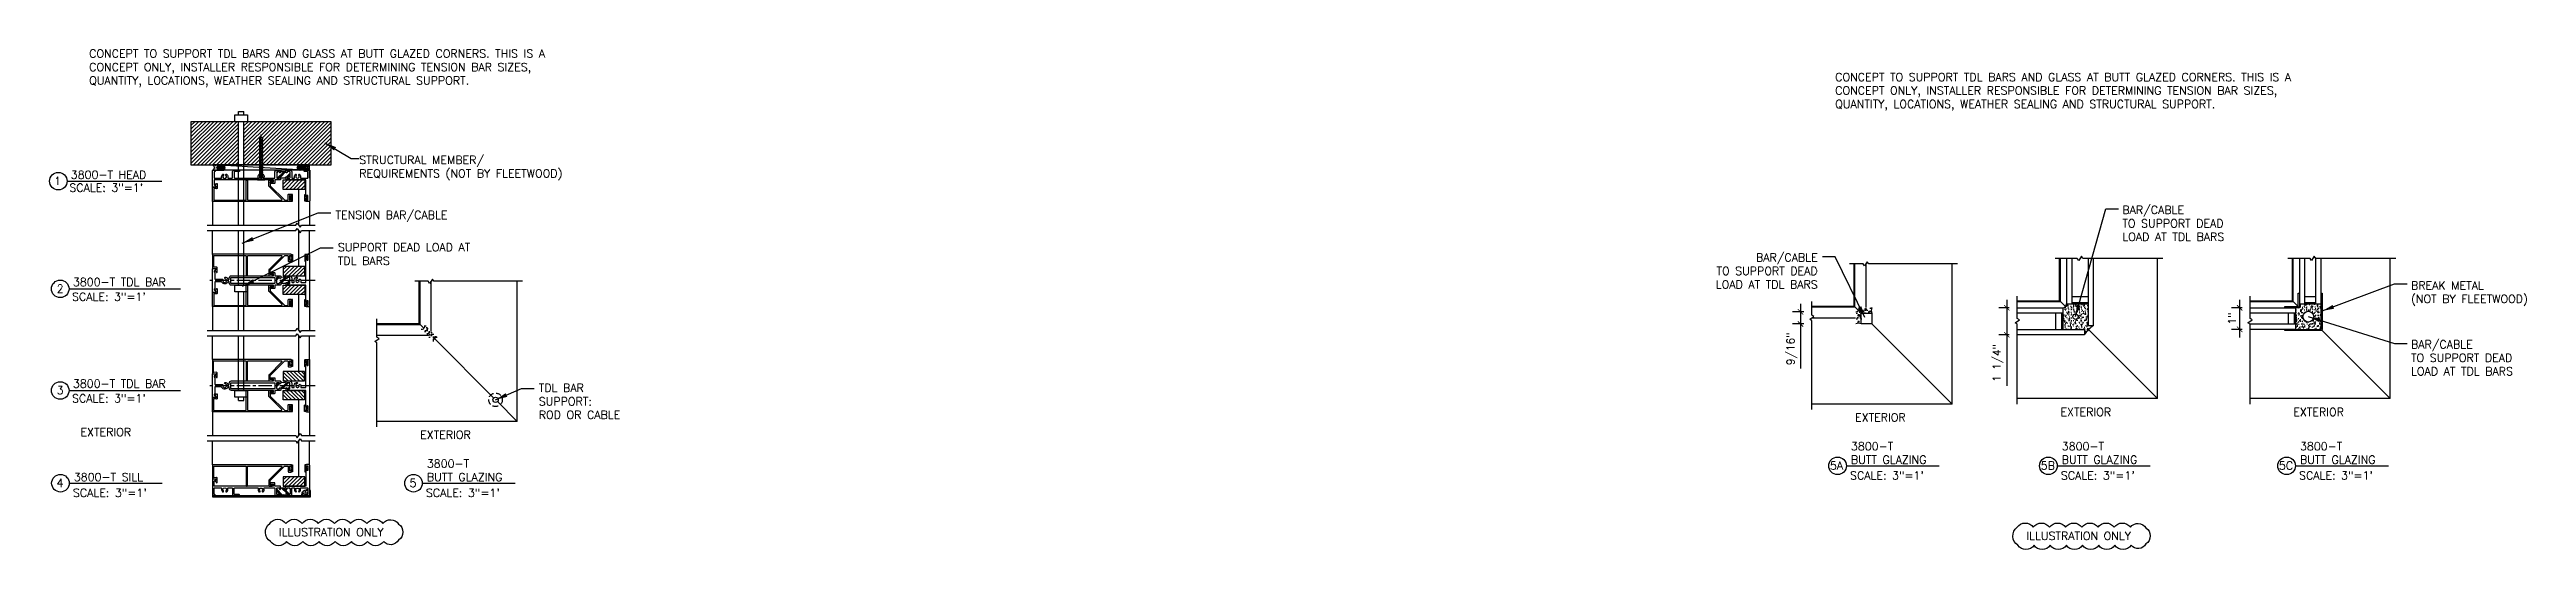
# Model space of a CAD drawing. Header units: inches. Extents: x 982 to 1341, y -372 to 75.
# Drawn here: x 1156.8 to 1271.6, y -158.6 to -135.4 of the extents above; entities that cross this region are included whole.
import ezdxf

# ---------------------------------------------------------------- set-up
doc = ezdxf.new("R2010")
doc.units = ezdxf.units.IN
doc.header["$MEASUREMENT"] = 0
doc.linetypes.add('CENTER', pattern=[2, 1.25, -0.25, 0.25, -0.25])
doc.linetypes.add('HIDDEN', pattern=[0.375, 0.25, -0.125])
for name, color, linetype in [('0 @ 4', 7, 'Continuous'), ('3800-FRAME', 1, 'Continuous'), ('BREAK', 6, 'Continuous'), ('BULB-VINYL SEAL', 200, 'Continuous'), ('CENTERLINE', 2, 'CENTER'), ('DTLBUBBLE', 6, 'Continuous'), ('FASTENER', 5, 'Continuous'), ('FRAME', 1, 'Continuous'), ('GLASS', 7, 'Continuous'), ('SEALANT', 1, 'Continuous'), ('SETTING BLOCK', 4, 'Continuous'), ('SHIM', 1, 'Continuous'), ('SILL PAN', 7, 'Continuous'), ('SILL-PAN', 7, 'Continuous'), ('TEXT', 7, 'Continuous')]:
    doc.layers.add(name, color=color, linetype=linetype)
doc.styles.get("Standard").update_dxf_attribs({"font": 'romans.shx'})
doc.dimstyles.new('1X1', dxfattribs={"dimtxt": 0.09, "dimasz": 0.0625, "dimexe": 0.09375, "dimexo": 0.09375, "dimgap": 0.032, "dimtad": 1, "dimdec": 4, "dimzin": 11, "dimdsep": 46, "dimlunit": 5, "dimtxsty": 'Standard', "dimblk1": 'ARCHTICK', "dimblk2": 'ARCHTICK', "dimsah": 1, "dimcen": 0.09, "dimdle": 0.09375, "dimadec": 0, "dimazin": 0, "dimtfac": 1, "dimtdec": 4, "dimtofl": 0, "dimtmove": 0, "dimatfit": 3, "dimldrblk": 'ARROW', "dimfxl": 0, "dimfrac": 2, "dimtolj": 1, "dimtzin": 0, "dimarcsym": 0})
pattern_1 = [(45, (-0.0875, -1.2185), (-0.088388, 0.088388), [])]
pattern_2 = [(127.5, (0, 0), (-0.192682377, -0.006299336), [0, -0.152, 0, -0.17, 0, -0.1625]), (97.5, (0, 0), (-0.282214607, 0.17697767), [0, -0.082, 0, -0.137, 0, -0.0525]), (57.5, (-8e-18, -0.123), (-0.000565905, 0.311414186), [0, -0.05, 0, -0.18, 0, -0.235]), (47.5, (-8e-18, -0.123), (-0.087767556, 0.30061266), [0, -0.025, 0, -0.118, 0, -0.135])]

msp = doc.modelspace()

# ---------------------------------------------------------------- texts
at = {"layer": 'TEXT'}
for s, p in [('1', (1157.01648, -141.71662)), ('SCALE: 3"=1\'', (1157.71912, -142.02891)), ('2', (1157.13078, -146.70963)), ('SCALE: 3"=1\'', (1157.84292, -147.08633)), ('3', (1157.13078, -151.4208)), ('SCALE: 3"=1\'', (1157.84292, -151.7975)), ('EXTERIOR', (1240.50213, -152.67963)), ('EXTERIOR', (1250.02534, -152.42963)), ('EXTERIOR', (1260.81821, -152.42963)), ('EXTERIOR', (1158.23684, -153.36124)), ('EXTERIOR', (1173.98314, -153.48515)), ('5A', (1239.33631, -154.91489)), ('SCALE: 3"=1\'', (1240.26962, -155.37269)), ('5B', (1249.10607, -154.91489)), ('SCALE: 3"=1\'', (1250.04283, -155.37269)), ('5C', (1260.14894, -154.91489)), ('SCALE: 3"=1\'', (1261.0857, -155.37269)), ('4', (1157.12602, -155.72041)), ('SCALE: 3"=1\'', (1157.88571, -156.17822)), ('5', (1173.49095, -155.72041)), ('SCALE: 3"=1\'', (1174.25063, -156.17822))]:
    msp.add_text(s, height=0.375, dxfattribs=at).set_placement(p)
at = {"layer": 'TEXT', "char_height": 0.375}
for s, insert, width, attachment_point in [('CONCEPT TO SUPPORT TDL BARS AND GLASS AT BUTT GLAZED CORNERS. THIS IS A CONCEPT ONLY, INSTALLER RESPONSIBLE FOR DETERMINING TENSION BAR SIZES, QUANTITY, LOCATIONS, WEATHER SEALING AND STRUCTURAL SUPPORT.', (1158.63783, -137.1753), 24.0474037, 7), ('CONCEPT TO SUPPORT TDL BARS AND GLASS AT BUTT GLAZED CORNERS. THIS IS A CONCEPT ONLY, INSTALLER RESPONSIBLE FOR DETERMINING TENSION BAR SIZES, QUANTITY, LOCATIONS, WEATHER SEALING AND STRUCTURAL SUPPORT.', (1239.58125, -138.26405), 24.0474037, 7), ('3800-T HEAD', (1157.78298, -141.42865), 48.8620799, 7), ('STRUCTURAL MEMBER/\\PREQUIREMENTS (NOT BY FLEETWOOD)', (1171.15888, -141.49312), 48.8620799, 7), ('TENSION BAR/CABLE', (1170.05665, -143.41973), 48.8620799, 7), ('\\pt6;BAR/CABLE\\PTO SUPPORT DEAD\\PLOAD AT TDL BARS', (1252.89115, -144.3088), 48.8620799, 7), ('SUPPORT DEAD LOAD AT \\PTDL BARS', (1170.16604, -145.41629), 48.8620799, 7), ('\\pt6;BAR/CABLE\\PTO SUPPORT DEAD\\PLOAD AT TDL BARS', (1238.76937, -146.51593), 48.8620799, 9), ('\\pt2.625;3800-T TDL BAR', (1157.88296, -146.40306), 48.8620799, 7), ('\\pt6;BREAK METAL \\P(NOT BY FLEETWOOD)', (1266.27386, -147.31219), 48.8620799, 7), ('\\pt6;BAR/CABLE\\PTO SUPPORT DEAD\\PLOAD AT TDL BARS', (1266.27386, -150.54339), 48.8620799, 7), ('3800-T TDL BAR', (1157.88296, -151.11423), 48.8620799, 7), ('TDL BAR \\PSUPPORT:\\PROD OR CABLE', (1179.4813, -152.56159), 48.8620799, 7), ('3800-T\\PBUTT GLAZING', (1240.30965, -154.64103), 7.3936781, 7), ('3800-T\\PBUTT GLAZING', (1250.08286, -154.64103), 7.3936781, 7), ('3800-T\\PBUTT GLAZING', (1261.12573, -154.64103), 7.3936781, 7), ('3800-T\\PBUTT GLAZING', (1174.29067, -155.44656), 7.3936781, 7), ('3800-T SILL', (1157.92574, -155.44656), 48.8620799, 7), ('ILLUSTRATION ONLY', (1167.43491, -158.00035), 48.8620799, 7), ('ILLUSTRATION ONLY', (1248.43961, -158.17543), 48.8620799, 7)]:
    msp.add_mtext(s, dxfattribs=dict(at, insert=insert, width=width, attachment_point=attachment_point))

# ---------------------------------------------------------------- blocks, each defined once
blk = doc.blocks.new('3806 MULLION')
h = blk.add_hatch()
h.set_pattern_fill('PLAST', color=256, angle=45, style=0)
h.paths.add_polyline_path([(-0.91, 0.11, 0.414214), (-0.94, 0.14), (-1.03, 0.14, 0.414214), (-1.04, 0.13), (-1.04, 0.12, -0.414214), (-1.07, 0.09, -0.414214), (-1.09, 0.12), (-1.09, 0.19, -0.275826), (-1.34, 0.19), (-1.34, 0.12, -0.414214), (-1.37, 0.09, -0.414214), (-1.39, 0.12), (-1.39, 0.13, 0.414214), (-1.4, 0.14), (-1.5, 0.14, 0.414214), (-1.53, 0.11), (-1.53, -0.11, 0.414214), (-1.5, -0.14), (-1.4, -0.14, 0.414214), (-1.39, -0.13), (-1.39, -0.12, -0.414214), (-1.37, -0.09, -0.414214), (-1.34, -0.12), (-1.09, -0.12, -0.414214), (-1.07, -0.09, -0.414214), (-1.04, -0.12), (-1.04, -0.13, 0.414214), (-1.03, -0.14), (-0.94, -0.14, 0.414214), (-0.91, -0.11)])
blk.add_line((-1.34, -0.12), (-1.09, -0.12))
for points in [[(-1.09, -0.13), (-1.09, -0.12, -0.414214), (-1.07, -0.09, -0.414214), (-1.04, -0.12), (-1.04, -0.13, 0.414214), (-1.03, -0.14), (-0.94, -0.14, 0.414214), (-0.91, -0.11), (-0.91, 0.11, 0.414214), (-0.94, 0.14), (-1.03, 0.14, 0.414214), (-1.04, 0.13), (-1.04, 0.12, -0.414214), (-1.07, 0.09, -0.414214), (-1.09, 0.12), (-1.09, 0.19, -0.414214), (-1.06, 0.22), (-0.94, 0.22, -0.414214), (-0.83, 0.11), (-0.83, -0.06, 0.414214), (-0.8, -0.09), (-0.74, -0.09, 0.517938), (-0.71, -0.05, -0.42659), (-0.61, 0.15, -0.510157), (-0.56, 0.11), (-0.56, 0.11, -0.323599), (-0.59, 0.08, 2.284894), (-0.48, 0.02, -0.323599), (-0.47, 0.06), (-0.47, 0.06, -0.510157), (-0.41, 0.03, -0.142368), (-0.41, -0.05, 0.517938), (-0.39, -0.09), (-0.17, -0.09), (-0.17, 0.91), (-0.17, 0.96, -0.414214), (-0.15, 0.99, -0.399638), (-0.13, 0.96, 0.399638), (-0.1, 0.94), (-0.1, 0.94, 0.414214), (-0.07, 0.96), (-0.07, 1.13, 0.414214), (-0.1, 1.16), (-0.1, 1.16, 0.399638), (-0.13, 1.13, -0.399638), (-0.15, 1.11), (-0.15, 1.11, -0.414214), (-0.17, 1.14), (-0.17, 1.19, -0.414214), (-0.14, 1.22), (-0.03, 1.22, -0.414214), (0, 1.19), (0, 0), (0, -1.19, -0.414214), (-0.03, -1.22), (-0.14, -1.22, -0.414214), (-0.17, -1.19), (-0.17, -1.14, -0.414214), (-0.15, -1.11), (-0.15, -1.11, -0.399638), (-0.13, -1.13, 0.399638), (-0.1, -1.16), (-0.1, -1.16, 0.414214), (-0.07, -1.13), (-0.07, -0.96, 0.414214), (-0.1, -0.94), (-0.1, -0.94, 0.399638), (-0.13, -0.96, -0.399638), (-0.15, -0.99, -0.414214), (-0.17, -0.96), (-0.17, -0.91), (-0.17, -0.22), (-1.08, -0.22), (-1.09, -0.2)], [(-1.34, -0.13), (-1.34, -0.2), (-1.36, -0.22), (-1.61, -0.22), (-1.61, -0.34, -0.414214), (-1.64, -0.37), (-1.8, -0.37, -0.414214), (-1.83, -0.34, -0.414214), (-1.8, -0.31), (-1.67, -0.31), (-1.67, -0.22), (-3.62, -0.22, -0.414214), (-3.73, -0.11), (-3.73, -0.07, 0.414214), (-3.76, -0.04), (-3.76, -0.04, 0.308174), (-3.79, -0.06, -0.627979), (-4.07, -0.08, 0.267949), (-4.1, -0.06), (-4.39, -0.06, 0.414214), (-4.4, -0.07), (-4.4, -0.37, -0.237131), (-4.41, -0.39, 0.457629), (-4.42, -0.44), (-4.35, -0.51, -0.668179), (-4.36, -0.55), (-4.49, -0.55, -0.414214), (-4.5, -0.54), (-4.5, 0), (-4.5, 0.54, -0.414214), (-4.49, 0.55), (-4.36, 0.55, -0.668179), (-4.35, 0.51), (-4.42, 0.44, 0.457629), (-4.41, 0.39, -0.237131), (-4.4, 0.37), (-4.4, 0.07, 0.414214), (-4.39, 0.06), (-4.05, 0.06, -0.500407), (-4.02, 0.02, 2.386509), (-3.91, 0.08, -0.326072), (-3.94, 0.11, -0.502305), (-3.89, 0.15, -0.227368), (-3.79, 0.06, 0.308174), (-3.76, 0.04), (-3.76, 0.04, 0.414214), (-3.73, 0.07), (-3.73, 0.11, -0.414214), (-3.62, 0.22), (-1.67, 0.22), (-1.67, 0.31), (-1.8, 0.31, -0.414214), (-1.83, 0.34, -0.414214), (-1.8, 0.37), (-1.64, 0.37, -0.414214), (-1.61, 0.34), (-1.61, 0.23, 0.414214), (-1.6, 0.22), (-1.38, 0.22, -0.414214), (-1.34, 0.19), (-1.34, 0.12, -0.414214), (-1.37, 0.09, -0.414214), (-1.39, 0.12), (-1.39, 0.13, 0.414214), (-1.4, 0.14), (-1.5, 0.14, 0.414214), (-1.53, 0.11), (-1.53, -0.11, 0.414214), (-1.5, -0.14), (-1.4, -0.14, 0.414214), (-1.39, -0.13), (-1.39, -0.12, -0.414214), (-1.37, -0.09, -0.414214), (-1.34, -0.12)], [(-3.62, -0.14, -0.414214), (-3.66, -0.11), (-3.66, 0.11, -0.414214), (-3.62, 0.14), (-1.64, 0.14, -0.414214), (-1.61, 0.11), (-1.61, -0.11, -0.414214), (-1.64, -0.14)]]:
    blk.add_lwpolyline(points, format="xyb", close=True)
blk.add_arc((-1.22, 0.4), 0.245, 239.1595, 300.8405)
blk = doc.blocks.new('*U45')
at = {"layer": 'FRAME', "xscale": -1, "rotation": 180}
blk.add_blockref('3806 MULLION', (0, 0), dxfattribs=at)
blk = doc.blocks.new('3804 916 GLASS STOP')
blk.add_lwpolyline([(0.91, 0, -0.414214), (0.88, 0.03, -0.414214), (0.91, 0.06), (0.98, 0.06, 0.414214), (0.99, 0.07), (0.99, 0.26), (0.33, 0.92, 0.198912), (0.31, 0.93), (0.19, 0.93, 0.414214), (0.16, 0.9), (0.16, 0.68, -0.414214), (0.12, 0.65), (0.03, 0.65, -0.414214), (0, 0.68), (0, 0.74, -0.414214), (0.02, 0.76, -0.399638), (0.05, 0.74, 0.400364), (0.07, 0.71, 0.414214), (0.1, 0.74), (0.1, 0.91, 0.414214), (0.07, 0.93), (0.07, 0.93, 0.399638), (0.05, 0.91, -0.399638), (0.02, 0.89, -0.414214), (0, 0.91), (0, 0.96, -0.414214), (0.03, 0.99), (3.65, 0.99, -0.414214), (3.66, 0.98), (3.66, 0.34, -0.440011), (3.65, 0.33), (3.5, 0.34), (3.5, 0.29), (3.54, 0.25, -0.395486), (3.54, 0.23), (3.48, 0.16, -0.691708), (3.45, 0.17), (3.45, 0.37, -0.440011), (3.48, 0.4), (3.6, 0.39, 0.440011), (3.61, 0.4), (3.61, 0.92, 0.414214), (3.6, 0.93), (2.13, 0.93, 0.414214), (2.1, 0.9), (2.1, 0.03, -0.414214), (2.07, 0), (2.07, 0, -0.414214), (2.04, 0.03), (2.04, 0.9, 0.414214), (2.01, 0.93), (0.47, 0.93, 0.668179), (0.45, 0.88), (1.04, 0.29, -0.198912), (1.05, 0.27), (1.05, 0.03, -0.414214), (1.02, 0)], format="xyb", close=True)
blk = doc.blocks.new('*U53')
at = {"layer": 'SETTING BLOCK'}
h = blk.add_hatch(dxfattribs=at)
h.set_pattern_fill('ANSI31', color=256, style=0)
h.set_pattern_definition(pattern_1)
h.paths.add_polyline_path([(-1.23, 0.66), (-1.23, 0.22), (-0.23, 0.22), (-0.23, 0.66)])
h = blk.add_hatch(dxfattribs=at)
h.set_pattern_fill('ANSI31', color=256, style=0)
h.set_pattern_definition(pattern_1)
h.paths.add_polyline_path([(-1.23, -0.66), (-1.23, -0.22), (-0.23, -0.22), (-0.23, -0.66)])
at = {"layer": '3800-FRAME'}
for points in [[(-4.5, 1.21), (-4.5, 2.31)], [(0, 1.19), (0, 2.31)], [(-4.5, -1.21), (-4.5, -2.31)], [(0, -1.19), (0, -2.31)]]:
    blk.add_lwpolyline(points, dxfattribs=at)
at = {"layer": 'BREAK'}
for points in [[(-4.75, 2.31), (-0.64, 2.31), (-0.57, 2.41), (-0.44, 2.22), (-0.38, 2.31), (0.25, 2.31)], [(-4.75, -2.31), (-0.64, -2.31), (-0.57, -2.41), (-0.44, -2.22), (-0.38, -2.31), (0.25, -2.31)]]:
    blk.add_lwpolyline(points, dxfattribs=at)
at = {"layer": 'BULB-VINYL SEAL', "linetype": 'Continuous'}
for points in [[(-0.89, 1.06), (-0.84, 1.06), (-0.84, 1.19, -0.414214), (-0.83, 1.2), (-0.8, 1.2, -0.414214), (-0.79, 1.19), (-0.79, 0.9, -0.414214), (-0.8, 0.89), (-0.83, 0.89, -0.414214), (-0.84, 0.9), (-0.84, 1.02), (-0.89, 1.02)], [(-0.12, 1.06), (-0.17, 1.06), (-0.17, 1.19, 0.414214), (-0.18, 1.2), (-0.22, 1.2, 0.414214), (-0.23, 1.19), (-0.23, 0.9, 0.414214), (-0.22, 0.89), (-0.18, 0.89, 0.414214), (-0.17, 0.9), (-0.17, 1.02), (-0.12, 1.02)], [(-0.89, -1.06), (-0.84, -1.06), (-0.84, -1.19, 0.414214), (-0.83, -1.2), (-0.8, -1.2, 0.414214), (-0.79, -1.19), (-0.79, -0.9, 0.414214), (-0.8, -0.89), (-0.83, -0.89, 0.414214), (-0.84, -0.9), (-0.84, -1.02), (-0.89, -1.02)], [(-0.12, -1.06), (-0.17, -1.06), (-0.17, -1.19, -0.414214), (-0.18, -1.2), (-0.22, -1.2, -0.414214), (-0.23, -1.19), (-0.23, -0.9, -0.414214), (-0.22, -0.89), (-0.18, -0.89, -0.414214), (-0.17, -0.9), (-0.17, -1.02), (-0.12, -1.02)]]:
    blk.add_lwpolyline(points, format="xyb", dxfattribs=at)
at = {"layer": 'GLASS'}
for points in [[(-0.23, 2.31, 0, 0, 0), (-0.23, 0.66, 0, 0, 0), (-0.51, 0.66, 0.06, 0.06, 0), (-0.51, 2.31, 0.06, 0.06, 0), (-0.51, 0.66, 0, 0, 0), (-0.79, 0.66, 0, 0, 0), (-0.79, 2.31, 0, 0, 0)], [(-0.23, -2.31, 0, 0, 0), (-0.23, -0.66, 0, 0, 0), (-0.51, -0.66, 0.06, 0.06, 0), (-0.51, -2.31, 0.06, 0.06, 0), (-0.51, -0.66, 0, 0, 0), (-0.79, -0.66, 0, 0, 0), (-0.79, -2.31, 0, 0, 0)]]:
    blk.add_lwpolyline(points, format="xyseb", dxfattribs=at)
at = {"layer": 'SETTING BLOCK'}
for points in [[(-1.23, 0.66), (-1.23, 0.22), (-0.23, 0.22), (-0.23, 0.66)], [(-1.23, -0.66), (-1.23, -0.22), (-0.23, -0.22), (-0.23, -0.66)]]:
    blk.add_lwpolyline(points, close=True, dxfattribs=at)
blk.add_blockref('*U45', (0, 0))
at = {"layer": 'FRAME', "xscale": -1}
blk.add_blockref('3804 916 GLASS STOP', (-0.84, 0.22), dxfattribs=at)
at = {"layer": 'FRAME', "rotation": 180}
blk.add_blockref('3804 916 GLASS STOP', (-0.84, -0.22), dxfattribs=at)
blk = doc.blocks.new('3805_BLOCK_FRAME')
h = blk.add_hatch()
h.set_pattern_fill('PLAST', angle=45, style=0)
h.paths.add_polyline_path([(-0.82, 1.36, 0.414214), (-0.85, 1.39), (-0.95, 1.39, 0.414214), (-0.96, 1.38), (-0.96, 1.35, -0.414214), (-0.98, 1.33, -0.414214), (-1.01, 1.35), (-1.01, 1.42, -0.235384), (-1.26, 1.42), (-1.26, 1.35, -0.414214), (-1.28, 1.33, -0.414214), (-1.31, 1.35), (-1.31, 1.38, 0.414214), (-1.32, 1.39), (-1.41, 1.39, 0.414214), (-1.44, 1.36), (-1.44, 1.11, 0.414214), (-1.41, 1.08), (-1.32, 1.08, 0.414214), (-1.31, 1.09), (-1.31, 1.12, -0.414214), (-1.28, 1.15, -0.414214), (-1.26, 1.12), (-1.26, 1.09), (-1.01, 1.09), (-1.01, 1.12, -0.414214), (-0.98, 1.15, -0.414214), (-0.96, 1.12), (-0.96, 1.09, 0.414214), (-0.95, 1.08), (-0.85, 1.08, 0.414214), (-0.82, 1.11)])
at = {"color": 7}
blk.add_line((-1.01, 1.09), (-1.26, 1.09), dxfattribs=at)
blk.add_line((-1.01, 1.09), (-1.01, 1.02))
blk.add_lwpolyline([(-3.45, 1.45), (-3.19, 1.45, -0.414214), (-3.16, 1.42, -0.414214), (-3.19, 1.39), (-3.38, 1.39, 0.414214), (-3.41, 1.36), (-3.41, 1.11, 0.414214), (-3.38, 1.08), (-2.33, 1.08, 0.5024), (-2.3, 1.12, -0.280293), (-2.26, 1.26, -0.498955), (-2.21, 1.26, -0.334263), (-2.22, 1.22, 2.470836), (-2.11, 1.22, -0.334263), (-2.11, 1.26, -0.498955), (-2.06, 1.26, -0.280293), (-2.03, 1.12, 0.5024), (-2, 1.08), (-1.55, 1.08, 0.414214), (-1.52, 1.11), (-1.52, 1.39, -0.414214), (-1.46, 1.45), (-1.29, 1.45, -0.414214), (-1.26, 1.42), (-1.26, 1.35, -0.414214), (-1.28, 1.33, -0.414214), (-1.31, 1.35), (-1.31, 1.38, 0.414214), (-1.32, 1.39), (-1.41, 1.39, 0.414214), (-1.44, 1.36), (-1.44, 1.11, 0.414214), (-1.41, 1.08), (-1.32, 1.08, 0.414214), (-1.31, 1.09), (-1.31, 1.12, -0.414214), (-1.28, 1.15, -0.414214), (-1.26, 1.12), (-1.26, 1.09), (-1.26, 1.02), (-1.27, 1), (-1.52, 1), (-1.52, 0.88, -0.414214), (-1.56, 0.84), (-1.71, 0.84, -0.414214), (-1.74, 0.88, -0.414214), (-1.71, 0.91), (-1.59, 0.91), (-1.59, 1), (-4.34, 1), (-4.34, 0.78, 0.198912), (-4.33, 0.77), (-4.26, 0.69, -0.668179), (-4.26, 0.67), (-4.4, 0.67, -0.414214), (-4.41, 0.68), (-4.41, 1.44, -0.414214), (-4.4, 1.45), (-4.32, 1.45, -0.414214), (-4.29, 1.42, -0.358249), (-4.31, 1.39, 0.358249), (-4.34, 1.36), (-4.34, 1.11, 0.414214), (-4.31, 1.08), (-4.02, 1.08, 0.5024), (-3.99, 1.12, -0.280293), (-3.95, 1.26, -0.498955), (-3.9, 1.26), (-3.9, 1.26, -0.334263), (-3.91, 1.22, 2.470836), (-3.79, 1.22, -0.334263), (-3.8, 1.26), (-3.8, 1.26, -0.498955), (-3.75, 1.26, -0.280293), (-3.71, 1.12, 0.5024), (-3.68, 1.08), (-3.52, 1.08, 0.414214), (-3.49, 1.11), (-3.49, 1.4), (-3.45, 1.43)], format="xyb", close=True)
blk.add_lwpolyline([(-1.01, 1.09), (-1.01, 1.12, -0.414214), (-0.98, 1.15, -0.414214), (-0.96, 1.12), (-0.96, 1.09, 0.414214), (-0.95, 1.08), (-0.85, 1.08, 0.414214), (-0.82, 1.11), (-0.82, 1.36, 0.414214), (-0.85, 1.39), (-0.95, 1.39, 0.414214), (-0.96, 1.38), (-0.96, 1.35, -0.414214), (-0.98, 1.33), (-0.98, 1.33, -0.414214), (-1.01, 1.35), (-1.01, 1.42, -0.414214), (-0.97, 1.45), (-0.81, 1.45, -0.414214), (-0.74, 1.39), (-0.74, 1.11, 0.414214), (-0.71, 1.08), (-0.64, 1.08, 0.5024), (-0.61, 1.12, -0.280293), (-0.57, 1.26, -0.498955), (-0.53, 1.26), (-0.53, 1.26, -0.334263), (-0.53, 1.22, 2.470836), (-0.42, 1.22, -0.334263), (-0.42, 1.26, -0.498955), (-0.38, 1.26, -0.280293), (-0.34, 1.12, 0.5024), (-0.31, 1.08), (-0.02, 1.08, 0.414214), (0.01, 1.11), (0.01, 1.36, 0.414214), (-0.02, 1.39), (-0.13, 1.39, -0.414214), (-0.16, 1.42, -0.414214), (-0.13, 1.45), (0.09, 1.45), (0.09, 0.03, -0.414214), (0.06, 0), (-0.06, 0, -0.414214), (-0.09, 0.03), (-0.09, 0.08, -0.414214), (-0.06, 0.11), (-0.06, 0.11, -0.399638), (-0.04, 0.08, 0.399638), (-0.01, 0.06), (-0.01, 0.06, 0.414214), (0.01, 0.09), (0.01, 0.25, 0.414214), (-0.01, 0.28), (-0.01, 0.28, 0.399638), (-0.04, 0.26, -0.399638), (-0.06, 0.23, -0.414214), (-0.09, 0.26), (-0.09, 0.31), (-0.09, 1), (-0.99, 1), (-1.01, 1.02)], format="xyb")
blk.add_arc((-1.13, 1.67), 0.281, 243.5092, 296.4908, dxfattribs=at)
blk = doc.blocks.new('*U47')
blk.add_blockref('3805_BLOCK_FRAME', (0, 0))
blk = doc.blocks.new('Flat_HD_#8x2p00')
for p, q in [((-0.03, 0.04), (-0.17, 0.04)), ((-0.17, 0.04), (-0.08, -0.06)), ((-0.03, 0.04), (-0.03, 0)), ((0, 0.06), (0, -2.06)), ((0.17, 0.04), (0.03, 0.04)), ((0.03, 0.04), (0.03, 0)), ((0.17, 0.04), (0.08, -0.06)), ((0.08, -0.06), (-0.08, -0.06)), ((0.03, 0), (-0.03, 0)), ((0.06, -1.83), (-0.06, -1.85))]:
    blk.add_line(p, q)
at = {"linetype": 'Continuous'}
for p, q in [((-0.04, -0.06), (-0.06, -0.06)), ((-0.06, -0.06), (-0.06, -0.06)), ((-0.06, -0.08), (-0.06, -0.14)), ((0.06, -0.12), (-0.06, -0.14)), ((-0.06, -0.16), (-0.06, -0.22)), ((0.06, -0.2), (-0.06, -0.22)), ((-0.06, -0.24), (-0.06, -0.3)), ((0.06, -0.29), (-0.06, -0.3)), ((-0.06, -0.32), (-0.06, -0.38)), ((0.06, -0.37), (-0.06, -0.39)), ((-0.06, -0.41), (-0.06, -0.47)), ((0.06, -0.45), (-0.06, -0.47)), ((-0.06, -0.49), (-0.06, -0.55)), ((0.06, -0.53), (-0.06, -0.55)), ((-0.06, -0.57), (-0.06, -0.63)), ((0.06, -0.61), (-0.06, -0.63)), ((-0.06, -0.65), (-0.06, -0.71)), ((0.06, -0.69), (-0.06, -0.71)), ((-0.06, -0.73), (-0.06, -0.79)), ((0.06, -0.77), (-0.06, -0.79)), ((-0.06, -0.81), (-0.06, -0.87)), ((0.06, -0.85), (-0.06, -0.87)), ((-0.06, -0.89), (-0.06, -0.95)), ((0.06, -0.94), (-0.06, -0.95)), ((-0.06, -0.98), (-0.06, -1.04)), ((0.06, -1.02), (-0.06, -1.04)), ((-0.06, -1.06), (-0.06, -1.12)), ((0.06, -1.1), (-0.06, -1.12)), ((-0.06, -1.14), (-0.06, -1.2)), ((0.06, -0.06), (0.06, -0.1)), ((0.06, -0.12), (0.06, -0.18)), ((0.06, -0.2), (0.06, -0.26)), ((0.06, -0.29), (0.06, -0.35)), ((0.06, -0.37), (0.06, -0.43)), ((0.06, -0.45), (0.06, -0.51)), ((0.06, -0.53), (0.06, -0.59)), ((0.06, -0.61), (0.06, -0.67)), ((0.06, -0.69), (0.06, -0.75)), ((0.06, -0.77), (0.06, -0.83)), ((0.06, -0.86), (0.06, -0.92)), ((0.06, -0.94), (0.06, -1)), ((0.06, -1.02), (0.06, -1.08)), ((0.06, -1.1), (0.06, -1.16)), ((0.06, -1.18), (-0.06, -1.2)), ((-0.06, -1.22), (-0.06, -1.28)), ((0.06, -1.26), (-0.06, -1.28)), ((-0.06, -1.3), (-0.06, -1.36)), ((0.06, -1.34), (-0.06, -1.36)), ((-0.06, -1.38), (-0.06, -1.44)), ((0.06, -1.42), (-0.06, -1.44)), ((-0.06, -1.46), (-0.06, -1.52)), ((0.06, -1.51), (-0.06, -1.52)), ((-0.06, -1.54), (-0.06, -1.6)), ((0.06, -1.59), (-0.06, -1.61)), ((-0.06, -1.63), (-0.06, -1.69)), ((0.06, -1.67), (-0.06, -1.69)), ((-0.06, -1.71), (-0.06, -1.77)), ((0.06, -1.75), (-0.06, -1.77)), ((-0.06, -1.79), (-0.06, -1.85)), ((-0.01, -1.96), (0.01, -1.96)), ((0.06, -1.18), (0.06, -1.24)), ((0.06, -1.26), (0.06, -1.32)), ((0.06, -1.34), (0.06, -1.4)), ((0.06, -1.42), (0.06, -1.48)), ((0.06, -1.51), (0.06, -1.57)), ((0.06, -1.59), (0.06, -1.65)), ((0.06, -1.67), (0.06, -1.73)), ((0.06, -1.75), (0.06, -1.81)), ((0.06, -1.83), (0.06, -1.89))]:
    blk.add_line(p, q, dxfattribs=at)
for centre, radius, start, end in [((-0.06, -0.08), 0.0211, 90, 270), ((-0.06, -0.08), 0.0211, 90, 270), ((-0.06, -0.16), 0.0211, 90, 270), ((-0.06, -0.16), 0.0211, 90, 270), ((-0.06, -0.24), 0.0211, 90, 270), ((-0.06, -0.32), 0.0211, 90, 270), ((-0.06, -0.32), 0.0211, 90, 270), ((-0.06, -0.41), 0.0211, 90, 270), ((-0.06, -0.49), 0.0211, 90, 270), ((-0.06, -0.57), 0.0211, 90, 270), ((-0.06, -0.57), 0.0211, 90, 270), ((-0.06, -0.65), 0.0211, 90, 270), ((-0.06, -0.65), 0.0211, 90, 270), ((-0.06, -0.73), 0.0211, 90, 270), ((-0.06, -0.81), 0.0211, 90, 270), ((-0.06, -0.81), 0.0211, 90, 270), ((-0.06, -0.89), 0.0211, 90, 270), ((-0.06, -0.98), 0.0211, 90, 270), ((-0.06, -0.98), 0.0211, 90, 270), ((-0.06, -1.06), 0.0211, 90, 270), ((-0.06, -1.14), 0.0211, 90, 270), ((-0.06, -1.14), 0.0211, 90, 270), ((0.06, -0.1), 0.0211, 270, 90), ((0.06, -0.18), 0.0211, 270, 90), ((0.06, -0.26), 0.0211, 270, 90), ((0.06, -0.35), 0.0211, 270, 90), ((0.06, -0.43), 0.0211, 270, 90), ((0.06, -0.51), 0.0211, 270, 90), ((0.06, -0.59), 0.0211, 270, 90), ((0.06, -0.67), 0.0211, 270, 90), ((0.06, -0.75), 0.0211, 270, 90), ((0.06, -0.83), 0.0211, 270, 90), ((0.06, -0.92), 0.0211, 270, 90), ((0.06, -1), 0.0211, 270, 90), ((0.06, -1.08), 0.0211, 270, 90), ((0.06, -1.16), 0.0211, 270, 90), ((-0.06, -1.22), 0.0211, 90, 270), ((-0.06, -1.3), 0.0211, 90, 270), ((-0.06, -1.3), 0.0211, 90, 270), ((-0.06, -1.38), 0.0211, 90, 270), ((-0.06, -1.46), 0.0211, 90, 270), ((-0.06, -1.46), 0.0211, 90, 270), ((-0.06, -1.54), 0.0211, 90, 270), ((-0.06, -1.63), 0.0211, 90, 270), ((-0.06, -1.63), 0.0211, 90, 270), ((-0.06, -1.71), 0.0211, 90, 270), ((-0.06, -1.79), 0.0211, 90, 270), ((-0.06, -1.79), 0.0211, 90, 270), ((-0.06, -1.87), 0.0211, 90, 276.2091), ((-0.14, -2), 0.131, 20.7051, 53.331), ((-0.01, -1.95), 0.00861, 191.7651, 270), ((0.14, -2), 0.131, 125.4362, 159.2949), ((0.01, -1.95), 0.00861, 270, 348.2349), ((0.06, -1.24), 0.0211, 270, 90), ((0.06, -1.32), 0.0211, 270, 90), ((0.06, -1.4), 0.0211, 270, 90), ((0.06, -1.48), 0.0211, 270, 90), ((0.06, -1.57), 0.0211, 270, 90), ((0.06, -1.65), 0.0211, 270, 90), ((0.06, -1.73), 0.0211, 270, 90), ((0.06, -1.81), 0.0211, 270, 90)]:
    blk.add_arc(centre, radius, start, end, dxfattribs=at)
blk = doc.blocks.new('_ARCHTICK')
at = {"color": 0, "linetype": 'ByBlock', "const_width": 0.15}
blk.add_lwpolyline([(-0.5, -0.5), (0.5, 0.5)], dxfattribs=at)
blk = doc.blocks.new('ARROW')
at = {"color": 0, "linetype": 'ByBlock'}
blk.add_solid([(-2.2, -0.37), (-2.2, 0.37), (0, 0)], dxfattribs=at)
at = {"layer": 'DEFPOINTS', "color": 0, "linetype": 'ByBlock'}
blk.add_point((0, 0), dxfattribs=at)
blk = doc.blocks.new('*D54')
at = {"color": 0, "lineweight": -2}
for p, q in [((1238.12, -147.6), (1237.6, -147.6)), ((1237.97, -147.22), (1237.97, -148.16)), ((1238.12, -148.16), (1237.6, -148.16)), ((1237.97, -148.16), (1237.97, -150.23))]:
    blk.add_line(p, q, dxfattribs=at)
at = {"layer": 'DEFPOINTS', "color": 0}
for p in [(1238.5, -147.6), (1237.97, -148.16), (1238.5, -148.16)]:
    blk.add_point(p, dxfattribs=at)
at = {"color": 0, "lineweight": -2, "xscale": 0.25, "yscale": 0.25, "zscale": 0.25}
for p, rotation in [((1237.97, -147.6), 90), ((1237.97, -148.16), 270)]:
    blk.add_blockref('_ARCHTICK', p, dxfattribs=dict(at, rotation=rotation))
at = {"color": 0, "insert": (1237.57, -149.32), "char_height": 0.36, "attachment_point": 5, "rotation": 90}
blk.add_mtext('\\A1;9/16"', dxfattribs=at)
blk = doc.blocks.new('*D55')
at = {"color": 0, "lineweight": -2}
for p, q in [((1247.65, -147.41), (1247.16, -147.41)), ((1247.53, -147.04), (1247.53, -148.66)), ((1247.65, -148.66), (1247.16, -148.66)), ((1247.53, -148.66), (1247.53, -151.03))]:
    blk.add_line(p, q, dxfattribs=at)
at = {"layer": 'DEFPOINTS', "color": 0}
for p in [(1248.02, -147.41), (1247.53, -148.66), (1248.02, -148.66)]:
    blk.add_point(p, dxfattribs=at)
at = {"color": 0, "lineweight": -2, "xscale": 0.25, "yscale": 0.25, "zscale": 0.25}
for p, rotation in [((1247.53, -147.41), 90), ((1247.53, -148.66), 270)]:
    blk.add_blockref('_ARCHTICK', p, dxfattribs=dict(at, rotation=rotation))
at = {"color": 0, "insert": (1247.13, -149.97), "char_height": 0.36, "attachment_point": 5, "rotation": 90}
blk.add_mtext('\\A1;1 1/4"', dxfattribs=at)
blk = doc.blocks.new('*D56')
at = {"color": 0, "lineweight": -2}
for p, q in [((1258.44, -147.41), (1257.95, -147.41)), ((1258.33, -147.04), (1258.33, -148.79)), ((1258.44, -148.41), (1257.95, -148.41))]:
    blk.add_line(p, q, dxfattribs=at)
at = {"layer": 'DEFPOINTS', "color": 0}
for p in [(1258.81, -147.41), (1258.33, -148.41), (1258.81, -148.41)]:
    blk.add_point(p, dxfattribs=at)
at = {"color": 0, "lineweight": -2, "xscale": 0.25, "yscale": 0.25, "zscale": 0.25}
for p, rotation in [((1258.33, -147.41), 90), ((1258.33, -148.41), 270)]:
    blk.add_blockref('_ARCHTICK', p, dxfattribs=dict(at, rotation=rotation))
at = {"color": 0, "insert": (1257.98, -147.91), "char_height": 0.36, "attachment_point": 5, "rotation": 90}
blk.add_mtext('\\A1;1"', dxfattribs=at)

# ---------------------------------------------------------------- dimensions: what is measured, and where the dimension line sits
at = {"layer": '0 @ 4'}
for base, p1, p2, picture, middle in [((1237.973, -148.16061), (1238.49744, -147.59811), (1238.49744, -148.16061), '*D54', (1237.57072, -149.31861)), ((1247.5333, -148.66036), (1248.02066, -147.41036), (1248.02066, -148.66036), '*D55', (1247.13101, -149.97265)), ((1258.32617, -148.41036), (1258.81352, -147.41036), (1258.81352, -148.41036), '*D56', (1257.98388, -147.91036))]:
    dim = msp.add_linear_dim(base=base, p1=p1, p2=p2, angle=90, dimstyle='1X1', override={"dimscale": 4, "dimpost": '"', "dimtix": 0, "dimtofl": 0, "dimtmove": 0, "dimatfit": 3}, dxfattribs=at)
    dim.commit()
    dim.dimension.update_dxf_attribs({"geometry": picture, "text_midpoint": middle})

# ---------------------------------------------------------------- hatches: boundary and pattern name
h = msp.add_hatch()
h.set_pattern_fill('ANSI31', color=256)
h.paths.add_polyline_path([(1169.8579, -138.78116), (1165.80787, -138.78116), (1165.80787, -140.78116), (1166.52855, -140.78116, -0.51528839), (1166.54334, -140.75016), (1166.54699, -140.74963), (1166.54699, -140.71067, -0.916452202), (1166.54334, -140.66881), (1166.54699, -140.66828), (1166.54699, -140.62933, -0.916452202), (1166.54334, -140.58747), (1166.54699, -140.58694), (1166.54699, -140.54798, -0.916452202), (1166.54334, -140.50612), (1166.54699, -140.50559), (1166.54699, -140.46664, -0.916452202), (1166.54334, -140.42478), (1166.54699, -140.42425), (1166.54699, -140.38529, -0.916452202), (1166.54334, -140.34343), (1166.54699, -140.3429), (1166.54699, -140.30395, -0.916452202), (1166.54334, -140.26209), (1166.54699, -140.26156), (1166.54699, -140.2226, -0.916452202), (1166.54334, -140.18074), (1166.54699, -140.18021), (1166.54699, -140.14126, -0.916452202), (1166.54334, -140.0994), (1166.54699, -140.09887), (1166.54699, -140.05991, -0.916452202), (1166.54334, -140.01805), (1166.54699, -140.01752), (1166.54699, -139.97857, -0.916452202), (1166.54334, -139.93671), (1166.54699, -139.93618), (1166.54699, -139.89722, -0.916452202), (1166.54334, -139.85536), (1166.54699, -139.85483), (1166.54699, -139.81587, -0.916452202), (1166.54334, -139.77402), (1166.54699, -139.77349), (1166.54699, -139.73453, -0.916452202), (1166.54334, -139.69267), (1166.54699, -139.69214), (1166.54699, -139.65318, -0.930143331), (1166.54395, -139.61123), (1166.54699, -139.61078), (1166.54699, -139.55253, 0.148820816), (1166.59363, -139.49205, -0.355272251), (1166.60205, -139.4852), (1166.61981, -139.4852, 0.157469448), (1166.66653, -139.55087, -0.913340715), (1166.67483, -139.59205), (1166.66881, -139.59293), (1166.66881, -139.63209, -0.916452202), (1166.67247, -139.67395), (1166.66881, -139.67448), (1166.66881, -139.71344, -0.916452202), (1166.67247, -139.7553), (1166.66881, -139.75583), (1166.66881, -139.79479, -0.916452202), (1166.67247, -139.83664), (1166.66881, -139.83717), (1166.66881, -139.87613, -0.916452202), (1166.67247, -139.91799), (1166.66881, -139.91852), (1166.66881, -139.95748, -0.916452202), (1166.67247, -139.99934), (1166.66881, -139.99987), (1166.66881, -140.03882, -0.916452202), (1166.67247, -140.08068), (1166.66881, -140.08121), (1166.66881, -140.12017, -0.916452202), (1166.67247, -140.16203), (1166.66881, -140.16256), (1166.66881, -140.20151, -0.916452202), (1166.67247, -140.24337), (1166.66881, -140.2439), (1166.66881, -140.28286, -0.916452202), (1166.67247, -140.32472), (1166.66881, -140.32525), (1166.66881, -140.3642, -0.916452202), (1166.67247, -140.40606), (1166.66881, -140.40659), (1166.66881, -140.44555, -0.916452202), (1166.67247, -140.48741), (1166.66881, -140.48794), (1166.66881, -140.52689, -0.916452202), (1166.67247, -140.56875), (1166.66881, -140.56928), (1166.66881, -140.60824, -0.916452202), (1166.67247, -140.6501), (1166.66881, -140.65063), (1166.66881, -140.68958, -0.916452202), (1166.67247, -140.73144), (1166.66881, -140.73197), (1166.66881, -140.77093, -0.263378205), (1166.6869, -140.78116), (1169.8579, -140.78116)])
h.paths.add_polyline_path([(1165.55787, -138.78116), (1165.38599, -138.78116), (1163.3579, -138.78116), (1163.3579, -140.78116), (1165.55787, -140.78116)])
at = {"layer": 'SEALANT'}
h = msp.add_hatch(dxfattribs=at)
h.set_pattern_fill('AR-SAND', color=256, scale=0.05, style=0)
h.set_pattern_definition([(37.5, (1168.770404, -154.682425), (-0.0031497, 0.096341), [0, -0.076, 0, -0.085, 0, -0.08125]), (7.5, (1168.7704, -154.68243), (0.088489, 0.141107), [0, -0.041, 0, -0.0685, 0, -0.02625]), (327.5, (1168.7089, -154.682425), (0.155707, 0.000283), [0, -0.025, 0, -0.09, 0, -0.1175]), (317.5, (1168.7089, -154.68243), (0.150306, 0.043884), [0, -0.0125, 0, -0.059, 0, -0.0675])])
h.paths.add_polyline_path([(1168.55086, -155.95241, 0.52056705), (1168.49493, -156.0642, 0.508297039), (1168.48972, -156.13643), (1168.6389, -156.13643, -0.414213562), (1168.6079, -156.10543, -0.414213562), (1168.6389, -156.07443), (1168.7519, -156.07443, 0.414213562), (1168.7829, -156.04343), (1168.7829, -155.87511, 0.52056705), (1168.6587, -155.88921, 0.52056705)])
at = {"layer": 'SETTING BLOCK'}
h = msp.add_hatch(dxfattribs=at)
h.set_pattern_fill('ANSI31', color=256, style=0)
h.set_pattern_definition([(45, (1168.7704, -142.48516), (-0.088388, 0.088388), [])])
h.paths.add_polyline_path([(1167.6325, -141.92266), (1167.6325, -141.48516), (1168.6325, -141.48516), (1168.6325, -141.92266)])
h = msp.add_hatch(dxfattribs=at)
h.set_pattern_fill('ANSI31', color=256, style=0)
h.set_pattern_definition([(45, (1168.7704, -148.56661), (-0.0883883, 0.0883883), [])])
h.paths.add_polyline_path([(1167.6325, -145.48875), (1167.6325, -145.92625), (1168.6325, -145.92625), (1168.6325, -145.48875)])
h = msp.add_hatch(dxfattribs=at)
h.set_pattern_fill('ANSI31', color=256, style=0)
h.set_pattern_definition([(45, (1168.7704, -147.36325), (-0.088388, 0.088388), [])])
h.paths.add_polyline_path([(1167.6325, -146.80075), (1167.6325, -146.36325), (1168.6325, -146.36325), (1168.6325, -146.80075)])
h = msp.add_hatch(dxfattribs=at)
h.set_pattern_fill('ANSI31', color=256, style=0)
h.set_pattern_definition([(45, (1168.7704, -158.32278), (-0.0883883, 0.0883883), [])])
h.paths.add_polyline_path([(1167.6325, -155.24493), (1167.6325, -155.68243), (1168.6325, -155.68243), (1168.6325, -155.24493)])
at = {"layer": 'SHIM'}
h = msp.add_hatch(dxfattribs=at)
h.set_pattern_fill('AR-SAND', color=256, scale=0.03, angle=90, style=0)
h.set_pattern_definition([(127.5, (1164.367904, -141.031164), (-0.057805, -0.00189), [0, -0.0456, 0, -0.051, 0, -0.04875]), (97.5, (1164.367904, -141.03116), (-0.084664, 0.053093), [0, -0.0246, 0, -0.0411, 0, -0.01575]), (57.5, (1164.367904, -141.068064), (-0.00017, 0.093424), [0, -0.015, 0, -0.054, 0, -0.0705]), (47.5, (1164.367904, -141.06806), (-0.02633, 0.090184), [0, -0.0075, 0, -0.0354, 0, -0.0405])])
edge = h.paths.add_edge_path()
edge.add_arc((1164.72885, -140.90616), 0.15701, 127.2371244, 232.7628756, ccw=False)
edge.add_line((1164.63384, -140.78116), (1164.3679, -140.78116))
edge.add_arc((1164.2729, -140.90616), 0.15701, -52.7628756, 52.7628756, ccw=False)
edge.add_line((1164.3679, -141.03116), (1164.63384, -141.03116))
h = msp.add_hatch(dxfattribs=at)
h.set_pattern_fill('ANSI37', color=256, scale=0.375, angle=180, style=0)
h.set_pattern_definition([(225, (1164.367904, -141.031164), (0.0331456, -0.0331456), []), (315, (1164.367904, -141.031164), (0.0331456, 0.0331456), [])])
edge = h.paths.add_edge_path()
edge.add_line((1164.63384, -141.03116), (1164.87579, -141.03116))
edge.add_arc((1164.78078, -140.90616), 0.15701, 307.2371244, 412.7628756)
edge.add_line((1164.87579, -140.78116), (1164.63384, -140.78116))
edge.add_arc((1164.72885, -140.90616), 0.15701, 127.2371244, 232.7628756)
h = msp.add_hatch(dxfattribs=at)
h.set_pattern_fill('ANSI37', color=256, scale=0.375, angle=180, style=0)
h.set_pattern_definition([(225, (1164.590517, -141.031164), (0.03314563, -0.03314563), []), (315, (1164.590517, -141.031164), (0.03314563, 0.03314563), [])])
edge = h.paths.add_edge_path()
edge.add_line((1168.59197, -141.03116), (1168.35002, -141.03116))
edge.add_arc((1168.44502, -140.90616), 0.15701, 127.2371244, 232.7628756, ccw=False)
edge.add_line((1168.35002, -140.78116), (1168.59197, -140.78116))
edge.add_arc((1168.49696, -140.90616), 0.15701, -52.7628756, 52.7628756, ccw=False)
h = msp.add_hatch(dxfattribs=at)
h.set_pattern_fill('AR-SAND', color=256, scale=0.03, angle=90, style=0)
h.set_pattern_definition([(127.5, (1164.590517, -141.031164), (-0.0578047, -0.0018898), [0, -0.0456, 0, -0.051, 0, -0.04875]), (97.5, (1164.59052, -141.03116), (-0.0846644, 0.0530933), [0, -0.0246, 0, -0.0411, 0, -0.01575]), (57.5, (1164.590517, -141.068064), (-0.0001698, 0.09342426), [0, -0.015, 0, -0.054, 0, -0.0705]), (47.5, (1164.59052, -141.06806), (-0.0263303, 0.0901838), [0, -0.0075, 0, -0.0354, 0, -0.0405])])
edge = h.paths.add_edge_path()
edge.add_arc((1168.49696, -140.90616), 0.15701, 307.2371244, 412.7628756)
edge.add_line((1168.59197, -140.78116), (1168.8579, -140.78116))
edge.add_arc((1168.95291, -140.90616), 0.15701, 127.2371244, 232.7628756)
edge.add_line((1168.8579, -141.03116), (1168.59197, -141.03116))
h = msp.add_hatch(dxfattribs=at)
h.set_pattern_fill('AR-SAND', color=256, scale=0.1, angle=90, style=0)
h.set_pattern_definition([(127.5, (-3.8977, 0), (-0.192682377, -0.006299336), [0, -0.152, 0, -0.17, 0, -0.1625]), (97.5, (-3.8977, 0), (-0.282214607, 0.17697767), [0, -0.082, 0, -0.137, 0, -0.0525]), (57.5, (-3.8977, -0.123), (-0.000565905, 0.311414186), [0, -0.05, 0, -0.18, 0, -0.235]), (47.5, (-3.8977, -0.123), (-0.087767556, 0.30061266), [0, -0.025, 0, -0.118, 0, -0.135])])
h.paths.add_polyline_path([(1240.78519, -147.66061), (1241.28519, -147.66061, -0.300197645), (1241.28519, -147.41061), (1241.00394, -147.41061), (1240.72269, -147.41061, -0.354994162), (1240.53519, -147.59811), (1240.53519, -147.87936), (1240.53519, -148.16061, -0.248957227), (1240.78519, -148.16061)])
h = msp.add_hatch(dxfattribs=at)
h.set_pattern_fill('AR-SAND', color=256, scale=0.1, angle=90, style=0)
h.set_pattern_definition([(127.5, (-3.79389, 0), (-0.192682377, -0.006299336), [0, -0.152, 0, -0.17, 0, -0.1625]), (97.5, (-3.7939, 0), (-0.282214607, 0.17697767), [0, -0.082, 0, -0.137, 0, -0.0525]), (57.5, (-3.79389, -0.123), (-0.000565905, 0.311414186), [0, -0.05, 0, -0.18, 0, -0.235]), (47.5, (-3.7939, -0.123), (-0.087767556, 0.30061266), [0, -0.025, 0, -0.118, 0, -0.135])])
h.paths.add_polyline_path([(1251.30816, -147.23358), (1250.49606, -147.23358), (1250.30816, -147.23358, -0.379643439), (1250.13138, -147.41036), (1250.13138, -147.59826), (1250.13138, -148.41036), (1251.13138, -148.41036), (1251.13138, -148.66036, -0.104320597), (1251.55816, -148.23358), (1251.30816, -148.23358)])
edge = h.paths.add_edge_path(flags=0)
edge.add_arc((1250.71977, -147.82197), 0.125, 0, 180)
edge.add_arc((1250.71977, -147.82197), 0.125, 180, 360)
h = msp.add_hatch(dxfattribs=at)
h.set_pattern_fill('AR-SAND', color=256, scale=0.1, angle=90, style=0)
h.set_pattern_definition(pattern_2)
h.paths.add_polyline_path([(1262.10102, -147.23358), (1261.85102, -147.23358), (1261.28892, -147.23358), (1261.10102, -147.23358), (1261.10102, -147.32036, -0.414213562), (1261.01102, -147.41036), (1260.92425, -147.41036), (1260.92425, -147.59826), (1260.92425, -148.16036), (1260.92425, -148.41036), (1262.07102, -148.41036, 0.414213562), (1262.10102, -148.38036)])
h.paths.add_polyline_path([(1261.26263, -147.82197, -1), (1261.76263, -147.82197, -1)], flags=16)
h = msp.add_hatch(dxfattribs=at)
h.set_pattern_fill('AR-SAND', color=256, scale=0.1, angle=90, style=0)
h.set_pattern_definition(pattern_2)
h.paths.add_polyline_path([(1174.48496, -148.50811), (1174.20371, -148.22686, -0.478884631), (1174.02693, -148.40363), (1174.30818, -148.68488), (1174.58943, -148.96613, -0.415221756), (1174.76621, -148.78936)])

# ---------------------------------------------------------------- linework, layer by layer
for p, q in [((1165.55787, -138.30529), (1165.80787, -138.30529)), ((1165.55787, -138.46866), (1165.55787, -138.30529)), ((1165.55787, -143.58071), (1165.55787, -138.78116)), ((1165.80787, -138.46866), (1165.80787, -138.30529)), ((1165.80787, -143.58071), (1165.80787, -138.78116)), ((1168.8579, -141.40616), (1168.8579, -140.78116)), ((1165.55787, -146.36325), (1165.55787, -143.83071)), ((1165.80787, -146.36325), (1165.80787, -143.83071)), ((1165.55787, -148.45879), (1165.55787, -146.67575)), ((1165.80787, -148.45879), (1165.80787, -146.67575)), ((1165.55787, -151.24134), (1165.55787, -148.70879)), ((1165.80787, -151.24134), (1165.80787, -148.70879)), ((1251.30816, -148.23358), (1251.30816, -148.12824)), ((1165.55787, -151.71311), (1165.55787, -151.55384)), ((1165.80787, -151.71311), (1165.80787, -151.55384)), ((1165.55787, -151.71311), (1165.80787, -151.71311))]:
    msp.add_line(p, q)
msp.add_lwpolyline([(1163.3579, -138.78116), (1163.3579, -140.78116), (1169.8579, -140.78116), (1169.8579, -138.78116), (1163.3579, -138.78116)])
for points in [[(1165.97974, -138.78116), (1165.38599, -138.78116), (1165.38599, -138.46866), (1165.97974, -138.46866)], [(1165.97974, -146.67575), (1165.38599, -146.67575), (1165.38599, -146.36325), (1165.97974, -146.36325)], [(1241.28519, -147.66061), (1241.28519, -148.16061), (1240.78519, -148.16061), (1240.78519, -147.66061)], [(1165.97974, -151.55384), (1165.38599, -151.55384), (1165.38599, -151.24134), (1165.97974, -151.24134)]]:
    msp.add_lwpolyline(points, close=True)
for points in [[(1261.01102, -147.41036), (1260.42425, -147.41036), (1260.42425, -147.35036), (1261.01102, -147.35036, 0.414213562), (1261.04102, -147.32036), (1261.04102, -146.73358), (1261.10102, -146.73358), (1261.10102, -147.32036, -0.414213562)], [(1262.07102, -148.47036), (1260.42425, -148.47036), (1260.42425, -148.41036), (1262.07102, -148.41036, 0.414213562), (1262.10102, -148.38036), (1262.10102, -146.73358), (1262.16102, -146.73358), (1262.16102, -148.38036, -0.414213562)], [(1167.00897, -157.41052, -0.52056705), (1167.75897, -157.41052, -0.52056705), (1168.50897, -157.41052, -0.52056705), (1169.25897, -157.41052, -0.52056705), (1170.00897, -157.41052, -0.52056705), (1170.75897, -157.41052, -0.52056705), (1171.50897, -157.41052, -0.52056705), (1172.25897, -157.41052, -0.52056705), (1172.98298, -157.4365, -0.52056705), (1172.98298, -158.1865, -0.52056705), (1172.29276, -158.24627, -0.52056705), (1171.54276, -158.24627, -0.52056705), (1170.79276, -158.24627, -0.52056705), (1170.04276, -158.24627, -0.52056705), (1169.29276, -158.24627, -0.52056705), (1168.54276, -158.24627, -0.52056705), (1167.79276, -158.24627, -0.52056705), (1167.04276, -158.24627, -0.52056705)], [(1248.01367, -157.5856, -0.52056705), (1248.76367, -157.5856, -0.52056705), (1249.51367, -157.5856, -0.52056705), (1250.26367, -157.5856, -0.52056705), (1251.01367, -157.5856, -0.52056705), (1251.76367, -157.5856, -0.52056705), (1252.51367, -157.5856, -0.52056705), (1253.26367, -157.5856, -0.52056705), (1253.98769, -157.61158, -0.52056705), (1253.98769, -158.36158, -0.52056705), (1253.29746, -158.42135, -0.52056705), (1252.54746, -158.42135, -0.52056705), (1251.79746, -158.42135, -0.52056705), (1251.04746, -158.42135, -0.52056705), (1250.29746, -158.42135, -0.52056705), (1249.54746, -158.42135, -0.52056705), (1248.79746, -158.42135, -0.52056705), (1248.04746, -158.42135, -0.52056705)]]:
    msp.add_lwpolyline(points, format="xyb", close=True)
for centre, radius in [((1250.71977, -147.82197), 0.125), ((1261.51263, -147.82197), 0.25), ((1177.47846, -151.67838), 0.125)]:
    msp.add_circle(centre, radius)
at = {"linetype": 'HIDDEN'}
msp.add_circle((1177.47846, -151.67838), 0.3125, dxfattribs=at)
for centre, radius, start, end in [((1240.51354, -147.38896), 0.21027, 275.9108695, 354.0891305), ((1241.47463, -147.53561), 0.22696, 146.5807343, 213.4192658), ((1250.12014, -147.22234), 0.18836, 273.4221255, 356.5778745), ((1174.0442, -148.24412), 0.16044, 263.8219119, 6.1780881), ((1174.7659, -148.96583), 0.17647, 89.9014238, 180.0985762), ((1240.66019, -148.3961), 0.26661, 62.0400046, 117.9599954), ((1252.35639, -149.45859), 1.46213, 123.0888243, 146.9111757)]:
    msp.add_arc(centre, radius, start, end)
at = {"layer": '3800-FRAME'}
for p, q in [((1240.49744, -147.37286), (1240.49744, -145.37286)), ((1244.99744, -151.87286), (1244.99744, -145.37286)), ((1250.02066, -147.12286), (1250.02066, -145.12286)), ((1254.52066, -151.62286), (1254.52066, -145.12286)), ((1260.81352, -147.12286), (1260.81352, -145.12286)), ((1265.31352, -151.62286), (1265.31352, -145.12286)), ((1173.97846, -148.17838), (1173.97846, -146.17838)), ((1178.47846, -152.67838), (1178.47846, -146.17838)), ((1238.49744, -147.37286), (1240.49744, -147.37286)), ((1240.49744, -147.37286), (1240.66222, -147.53764)), ((1248.02066, -147.12286), (1250.02066, -147.12286)), ((1250.02066, -147.12286), (1250.25332, -147.35553)), ((1258.81352, -147.12286), (1260.81352, -147.12286)), ((1260.81352, -147.12286), (1261.03224, -147.34157)), ((1171.97846, -148.17838), (1173.97846, -148.17838)), ((1173.97846, -148.17838), (1174.15765, -148.35757)), ((1174.64112, -148.84104), (1177.41217, -151.61209)), ((1241.28519, -148.16061), (1244.99744, -151.87286)), ((1251.32251, -148.42471), (1254.52066, -151.62286)), ((1262.14345, -148.45279), (1265.31352, -151.62286)), ((1178.47846, -152.67838), (1171.97846, -152.67838)), ((1177.54475, -151.74467), (1178.47846, -152.67838)), ((1244.99744, -151.87286), (1238.49744, -151.87286)), ((1254.52066, -151.62286), (1248.02066, -151.62286)), ((1265.31352, -151.62286), (1258.81352, -151.62286))]:
    msp.add_line(p, q, dxfattribs=at)
for points in [[(1164.3579, -142.47516), (1164.3579, -143.58071)], [(1168.8579, -142.45416), (1168.8579, -143.58071)], [(1164.3579, -144.93625), (1164.3579, -143.83071)], [(1168.8579, -144.95725), (1168.8579, -143.83071)], [(1164.3579, -147.35325), (1164.3579, -148.45879)], [(1168.8579, -147.33225), (1168.8579, -148.45879)], [(1164.3579, -154.69243), (1164.3579, -153.58688)], [(1168.8579, -154.71343), (1168.8579, -153.58688)]]:
    msp.add_lwpolyline(points, dxfattribs=at)
at = {"layer": 'BREAK'}
for points in [[(1164.1079, -143.58071), (1168.22089, -143.58071), (1168.28615, -143.48244), (1168.41666, -143.67897), (1168.48192, -143.58071), (1169.1079, -143.58071)], [(1164.1079, -143.83071), (1168.22089, -143.83071), (1168.28615, -143.73244), (1168.41666, -143.92897), (1168.48192, -143.83071), (1169.1079, -143.83071)], [(1245.24744, -145.37286), (1241.13446, -145.37286), (1241.0692, -145.2746), (1240.93869, -145.47112), (1240.87343, -145.37286), (1240.24744, -145.37286)], [(1254.77066, -145.12286), (1251.06367, -145.12286), (1250.99841, -145.0246), (1250.8679, -145.22112), (1250.80264, -145.12286), (1249.77066, -145.12286)], [(1265.56352, -145.12286), (1261.85654, -145.12286), (1261.79128, -145.0246), (1261.66077, -145.22112), (1261.59551, -145.12286), (1260.56352, -145.12286)], [(1178.72846, -146.17838), (1174.61547, -146.17838), (1174.55021, -146.08012), (1174.4197, -146.27665), (1174.35445, -146.17838), (1173.72846, -146.17838)], [(1248.02066, -151.87286), (1248.02066, -148.16587), (1247.92239, -148.10062), (1248.11892, -147.9701), (1248.02066, -147.90485), (1248.02066, -146.87286)], [(1258.81352, -151.87286), (1258.81352, -148.16587), (1258.71526, -148.10062), (1258.91179, -147.9701), (1258.81352, -147.90485), (1258.81352, -146.87286)], [(1171.97846, -152.92838), (1171.97846, -149.0343), (1171.88019, -148.96904), (1172.07672, -148.83853), (1171.97846, -148.77327), (1171.97846, -147.92838)], [(1238.49744, -152.12286), (1238.49744, -148.00987), (1238.39918, -147.94462), (1238.59571, -147.8141), (1238.49744, -147.74885), (1238.49744, -147.12286)], [(1164.1079, -148.45879), (1168.22089, -148.45879), (1168.28615, -148.36053), (1168.41666, -148.55706), (1168.48192, -148.45879), (1169.1079, -148.45879)], [(1164.1079, -153.58688), (1168.22089, -153.58688), (1168.28615, -153.68515), (1168.41666, -153.48862), (1168.48192, -153.58688), (1169.1079, -153.58688)]]:
    msp.add_lwpolyline(points, dxfattribs=at)
at = {"layer": 'BULB-VINYL SEAL', "linetype": 'Continuous'}
for points in [[(1167.96441, -142.32763), (1168.0199, -142.32763), (1168.0199, -142.46114, 0.414213562), (1168.0299, -142.47114), (1168.06015, -142.47114, 0.414213562), (1168.07015, -142.46114), (1168.07015, -142.16518, 0.414213562), (1168.06015, -142.15518), (1168.0299, -142.15518, 0.414213562), (1168.0199, -142.16518), (1168.0199, -142.28477), (1167.96441, -142.28477)], [(1168.73839, -142.32763), (1168.6829, -142.32763), (1168.6829, -142.46114, -0.414213562), (1168.6729, -142.47114), (1168.64265, -142.47114, -0.414213562), (1168.63265, -142.46114), (1168.63265, -142.16518, -0.414213562), (1168.64265, -142.15518), (1168.6729, -142.15518, -0.414213562), (1168.6829, -142.16518), (1168.6829, -142.28477), (1168.73839, -142.28477)], [(1167.96441, -145.08378), (1168.0199, -145.08378), (1168.0199, -144.95027, -0.414213562), (1168.0299, -144.94027), (1168.06015, -144.94027, -0.414213562), (1168.07015, -144.95027), (1168.07015, -145.24623, -0.414213562), (1168.06015, -145.25623), (1168.0299, -145.25623, -0.414213562), (1168.0199, -145.24623), (1168.0199, -145.12665), (1167.96441, -145.12665)], [(1168.73839, -145.08378), (1168.6829, -145.08378), (1168.6829, -144.95027, 0.414213562), (1168.6729, -144.94027), (1168.64265, -144.94027, 0.414213562), (1168.63265, -144.95027), (1168.63265, -145.24623, 0.414213562), (1168.64265, -145.25623), (1168.6729, -145.25623, 0.414213562), (1168.6829, -145.24623), (1168.6829, -145.12665), (1168.73839, -145.12665)], [(1167.96441, -147.20572), (1168.0199, -147.20572), (1168.0199, -147.33923, 0.414213562), (1168.0299, -147.34923), (1168.06015, -147.34923, 0.414213562), (1168.07015, -147.33923), (1168.07015, -147.04327, 0.414213562), (1168.06015, -147.03327), (1168.0299, -147.03327, 0.414213562), (1168.0199, -147.04327), (1168.0199, -147.16286), (1167.96441, -147.16286)], [(1168.73839, -147.20572), (1168.6829, -147.20572), (1168.6829, -147.33923, -0.414213562), (1168.6729, -147.34923), (1168.64265, -147.34923, -0.414213562), (1168.63265, -147.33923), (1168.63265, -147.04327, -0.414213562), (1168.64265, -147.03327), (1168.6729, -147.03327, -0.414213562), (1168.6829, -147.04327), (1168.6829, -147.16286), (1168.73839, -147.16286)], [(1167.96441, -154.83996), (1168.0199, -154.83996), (1168.0199, -154.70645, -0.414213562), (1168.0299, -154.69645), (1168.06015, -154.69645, -0.414213562), (1168.07015, -154.70645), (1168.07015, -155.00241, -0.414213562), (1168.06015, -155.01241), (1168.0299, -155.01241, -0.414213562), (1168.0199, -155.00241), (1168.0199, -154.88282), (1167.96441, -154.88282)], [(1168.73839, -154.83996), (1168.6829, -154.83996), (1168.6829, -154.70645, 0.414213562), (1168.6729, -154.69645), (1168.64265, -154.69645, 0.414213562), (1168.63265, -154.70645), (1168.63265, -155.00241, 0.414213562), (1168.64265, -155.01241), (1168.6729, -155.01241, 0.414213562), (1168.6829, -155.00241), (1168.6829, -154.88282), (1168.73839, -154.88282)]]:
    msp.add_lwpolyline(points, format="xyb", dxfattribs=at)
at = {"layer": 'CENTERLINE', "ltscale": 0.5}
for p, q in [((1169.1079, -146.14475), (1164.1079, -146.14475)), ((1169.1079, -151.02284), (1164.1079, -151.02284))]:
    msp.add_line(p, q, dxfattribs=at)
at = {"layer": 'DTLBUBBLE'}
for p, q in [((1157.61565, -141.54081), (1162.0069, -141.54081)), ((1157.70414, -146.53382), (1162.87912, -146.53382)), ((1157.70414, -151.245), (1162.87912, -151.245)), ((1240.09764, -154.73908), (1244.40713, -154.73908)), ((1249.87086, -154.73908), (1254.18035, -154.73908)), ((1260.91372, -154.73908), (1265.22321, -154.73908)), ((1157.71373, -155.5446), (1162.02322, -155.5446)), ((1174.07866, -155.5446), (1178.38815, -155.5446))]:
    msp.add_line(p, q, dxfattribs=at)
for centre in [(1157.20835, -141.54081), (1157.29684, -146.53382), (1157.29684, -151.245), (1239.69034, -154.73908), (1249.46355, -154.73908), (1260.50642, -154.73908), (1157.30643, -155.5446), (1173.67136, -155.5446)]:
    msp.add_circle(centre, 0.4073, dxfattribs=at)
at = {"layer": 'GLASS'}
for p, q in [((1250.30816, -145.12286), (1250.30816, -147.23358)), ((1250.55816, -147.23358), (1250.55816, -145.12286)), ((1251.30816, -145.12286), (1251.30816, -148.23358)), ((1251.55816, -148.23358), (1251.55816, -145.12286)), ((1261.10102, -145.12286), (1261.10102, -147.23358)), ((1261.35102, -147.23358), (1261.35102, -145.12286)), ((1261.85102, -145.12286), (1261.85102, -147.23358)), ((1262.10102, -147.23358), (1262.10102, -145.12286)), ((1250.55816, -146.89053), (1251.30816, -146.89053)), ((1261.35102, -146.89053), (1261.85102, -146.89053)), ((1248.02066, -147.41036), (1250.13138, -147.41036)), ((1250.13138, -147.66036), (1248.02066, -147.66036)), ((1249.78833, -147.66036), (1249.78833, -148.41036)), ((1250.06487, -147.66036), (1250.06487, -148.41036)), ((1250.13138, -147.41036), (1250.13138, -147.59826)), ((1250.13138, -147.59826), (1250.13138, -148.41036)), ((1250.30816, -147.23358), (1250.49606, -147.23358)), ((1250.49606, -147.23358), (1251.30816, -147.23358)), ((1250.55816, -147.16707), (1251.30816, -147.16707)), ((1258.81352, -147.41036), (1260.92425, -147.41036)), ((1260.92425, -147.66036), (1258.81352, -147.66036)), ((1260.5812, -147.66036), (1260.5812, -148.16036)), ((1260.85774, -147.66036), (1260.85774, -148.16036)), ((1260.92425, -147.41036), (1260.92425, -147.59826)), ((1260.92425, -147.59826), (1260.92425, -148.16036)), ((1261.10102, -147.23358), (1261.28892, -147.23358)), ((1261.28892, -147.23358), (1261.85102, -147.23358)), ((1261.35102, -147.16707), (1261.85102, -147.16707)), ((1261.85102, -147.23358), (1262.10102, -147.23358)), ((1248.02066, -148.41036), (1251.13138, -148.41036)), ((1251.13138, -148.66036), (1248.02066, -148.66036)), ((1251.13138, -148.41036), (1251.13138, -148.66036)), ((1251.30816, -148.23358), (1251.55816, -148.23358)), ((1258.81352, -148.16036), (1260.92425, -148.16036)), ((1260.92425, -148.41036), (1258.81352, -148.41036)), ((1260.92425, -148.16036), (1260.92425, -148.41036))]:
    msp.add_line(p, q, dxfattribs=at)
for points in [[(1168.63265, -143.58071, 0, 0, 0), (1168.63265, -141.92266, 0, 0, 0), (1168.3514, -141.92266, 0.06, 0.06, 0), (1168.3514, -143.58071, 0.06, 0.06, 0), (1168.3514, -141.92266, 0, 0, 0), (1168.07015, -141.92266, 0, 0, 0), (1168.07015, -143.58071, 0, 0, 0)], [(1168.63265, -143.83071, 0, 0, 0), (1168.63265, -145.48875, 0, 0, 0), (1168.3514, -145.48875, 0.06, 0.06, 0), (1168.3514, -143.83071, 0.06, 0.06, 0), (1168.3514, -145.48875, 0, 0, 0), (1168.07015, -145.48875, 0, 0, 0), (1168.07015, -143.83071, 0, 0, 0)], [(1240.72269, -145.37286, 0, 0, 0), (1240.72269, -147.41061, 0, 0, 0), (1241.00394, -147.41061, 0.06, 0.06, 0), (1241.00394, -145.37286, 0.06, 0.06, 0), (1241.00394, -147.41061, 0, 0, 0), (1241.28519, -147.41061, 0, 0, 0), (1241.28519, -145.37286, 0, 0, 0)], [(1168.63265, -148.45879, 0, 0, 0), (1168.63265, -146.80075, 0, 0, 0), (1168.3514, -146.80075, 0.06, 0.06, 0), (1168.3514, -148.45879, 0.06, 0.06, 0), (1168.3514, -146.80075, 0, 0, 0), (1168.07015, -146.80075, 0, 0, 0), (1168.07015, -148.45879, 0, 0, 0)], [(1174.20371, -146.17838, 0, 0, 0), (1174.20371, -148.22686, 0, 0, 0), (1174.48496, -148.50811, 0.06, 0.06, 0), (1174.48496, -146.17838, 0.06, 0.06, 0), (1174.48496, -148.50811, 0, 0, 0), (1174.76621, -148.78936, 0, 0, 0), (1174.76621, -146.17838, 0, 0, 0)], [(1238.49744, -147.59811, 0, 0, 0), (1240.53519, -147.59811, 0, 0, 0), (1240.53519, -147.87936, 0.06, 0.06, 0), (1238.49744, -147.87936, 0.06, 0.06, 0), (1240.53519, -147.87936, 0, 0, 0), (1240.53519, -148.16061, 0, 0, 0), (1238.49744, -148.16061, 0, 0, 0)], [(1171.97846, -148.40363, 0, 0, 0), (1174.02693, -148.40363, 0, 0, 0), (1174.30818, -148.68488, 0.06, 0.06, 0), (1171.97846, -148.68488, 0.06, 0.06, 0), (1174.30818, -148.68488, 0, 0, 0), (1174.58943, -148.96613, 0, 0, 0), (1171.97846, -148.96613, 0, 0, 0)], [(1168.63265, -153.58688, 0, 0, 0), (1168.63265, -155.24493, 0, 0, 0), (1168.3514, -155.24493, 0.06, 0.06, 0), (1168.3514, -153.58688, 0.06, 0.06, 0), (1168.3514, -155.24493, 0, 0, 0), (1168.07015, -155.24493, 0, 0, 0), (1168.07015, -153.58688, 0, 0, 0)]]:
    msp.add_lwpolyline(points, format="xyseb", dxfattribs=at)
at = {"layer": 'SEALANT'}
msp.add_lwpolyline([(1168.7829, -155.87511, 0.52056705), (1168.6587, -155.88921, 0.52056705), (1168.55086, -155.95241, 0.52056705), (1168.49493, -156.0642, 0.508297039), (1168.48972, -156.13643, 0.508297039)], format="xyb", dxfattribs=at)
at = {"layer": 'SETTING BLOCK'}
for points in [[(1167.6325, -141.92266), (1167.6325, -141.48516), (1168.6325, -141.48516), (1168.6325, -141.92266)], [(1167.6325, -145.48875), (1167.6325, -145.92625), (1168.6325, -145.92625), (1168.6325, -145.48875)], [(1167.6325, -146.80075), (1167.6325, -146.36325), (1168.6325, -146.36325), (1168.6325, -146.80075)], [(1167.6325, -155.24493), (1167.6325, -155.68243), (1168.6325, -155.68243), (1168.6325, -155.24493)]]:
    msp.add_lwpolyline(points, close=True, dxfattribs=at)
at = {"layer": 'SHIM'}
for points in [[(1164.63384, -141.03116, -0.496000572), (1164.63384, -140.78116), (1164.3679, -140.78116, -0.496000572), (1164.3679, -141.03116)], [(1164.63384, -141.03116), (1164.87579, -141.03116, 0.496000572), (1164.87579, -140.78116), (1164.63384, -140.78116, 0.496000572)], [(1168.59197, -141.03116), (1168.35002, -141.03116, -0.496000572), (1168.35002, -140.78116), (1168.59197, -140.78116, -0.496000572)], [(1168.59197, -141.03116, 0.496000572), (1168.59197, -140.78116), (1168.8579, -140.78116, 0.496000572), (1168.8579, -141.03116)]]:
    msp.add_lwpolyline(points, format="xyb", close=True, dxfattribs=at)
msp.add_lwpolyline([(1168.8579, -141.03116), (1168.8579, -140.78116), (1164.6799, -140.78116), (1168.8579, -141.03116), (1164.6799, -141.03116), (1164.6799, -140.78116)], dxfattribs=at)
at = {"layer": 'SILL PAN'}
for p, q in [((1240.45744, -147.33286), (1240.45744, -145.37286)), ((1249.98066, -147.08286), (1249.98066, -145.12286)), ((1260.77352, -147.08286), (1260.77352, -145.12286)), ((1173.93846, -148.13838), (1173.93846, -146.17838)), ((1238.49744, -147.33286), (1240.45744, -147.33286)), ((1248.02066, -147.08286), (1249.98066, -147.08286)), ((1258.81352, -147.08286), (1260.77352, -147.08286)), ((1171.97846, -148.13838), (1173.93846, -148.13838))]:
    msp.add_line(p, q, dxfattribs=at)
at = {"layer": 'SILL-PAN'}
msp.add_lwpolyline([(1164.3579, -156.17643), (1168.8979, -156.17643), (1168.8979, -155.88643), (1168.8579, -155.88643), (1168.8579, -156.13643), (1164.3579, -156.13643)], close=True, dxfattribs=at)

# ---------------------------------------------------------------- block references
at = {"extrusion": (0, 0, -1), "zscale": -1, "rotation": 180}
msp.add_blockref('*U45', (-1168.8579, -146.14475), dxfattribs=at)
at = {"xscale": -1, "rotation": 180}
msp.add_blockref('*U53', (1168.8579, -151.02284), dxfattribs=at)
at = {"layer": '3800-FRAME'}
msp.add_blockref('*U47', (1168.7704, -142.48516), dxfattribs=at)
at = {"layer": '3800-FRAME', "xscale": -1, "rotation": 180}
msp.add_blockref('*U47', (1168.7704, -154.68243), dxfattribs=at)
at = {"layer": 'FASTENER', "rotation": 180}
msp.add_blockref('Flat_HD_#8x2p00', (1166.6079, -141.44189), dxfattribs=at)
at = {"layer": 'FRAME', "rotation": 180}
for p in [(1168.0199, -141.49016), (1168.0199, -146.36825)]:
    msp.add_blockref('3804 916 GLASS STOP', p, dxfattribs=at)
at = {"layer": 'FRAME', "xscale": -1}
for p in [(1168.0199, -145.92125), (1168.0199, -155.67743)]:
    msp.add_blockref('3804 916 GLASS STOP', p, dxfattribs=at)

msp.set_redraw_order([(e.dxf.handle, doc.entitydb.next_handle()) for e in msp.query("TEXT MTEXT ATTDEF DIMENSION ARC_DIMENSION")])  # texts and dimensions are drawn at this point

# ---------------------------------------------------------------- leaders
at = {"layer": '0 @ 4'}
for points, override in [([(1169.56483, -139.75907), (1170.78388, -140.4892), (1171.15888, -140.4892)], {"dimscale": 4, "dimtad": 0}), ([(1165.72384, -144.4188), (1169.2524, -143.00073), (1169.83853, -143.00073)], {"dimscale": 4, "dimgap": 0.032, "dimtad": 0}), ([(1250.71977, -147.82197), (1252.12942, -142.82978), (1252.71554, -142.82978)], {"dimscale": 4, "dimgap": 0.032, "dimtad": 0}), ([(1165.75124, -146.41463), (1169.36179, -144.62478), (1169.94792, -144.62478)], {"dimscale": 4, "dimgap": 0.032, "dimtad": 0}), ([(1240.95278, -147.86847), (1239.57361, -145.04861), (1238.98748, -145.04861)], {"dimscale": 4, "dimgap": 0.032, "dimtad": 0}), ([(1262.16102, -147.55697), (1265.51212, -146.30453), (1266.09825, -146.30453)], {"dimscale": 4, "dimgap": 0.032, "dimtad": 0}), ([(1261.51263, -147.82197), (1265.51212, -149.06437), (1266.09825, -149.06437)], {"dimscale": 4, "dimgap": 0.032, "dimtad": 0}), ([(1177.47846, -151.67838), (1178.67706, -151.14515), (1179.26319, -151.14515)], {"dimscale": 4, "dimgap": 0.032, "dimtad": 0})]:
    msp.add_leader(points, dimstyle='1X1', override=override, dxfattribs=at)

doc.saveas('drawing.dxf')
